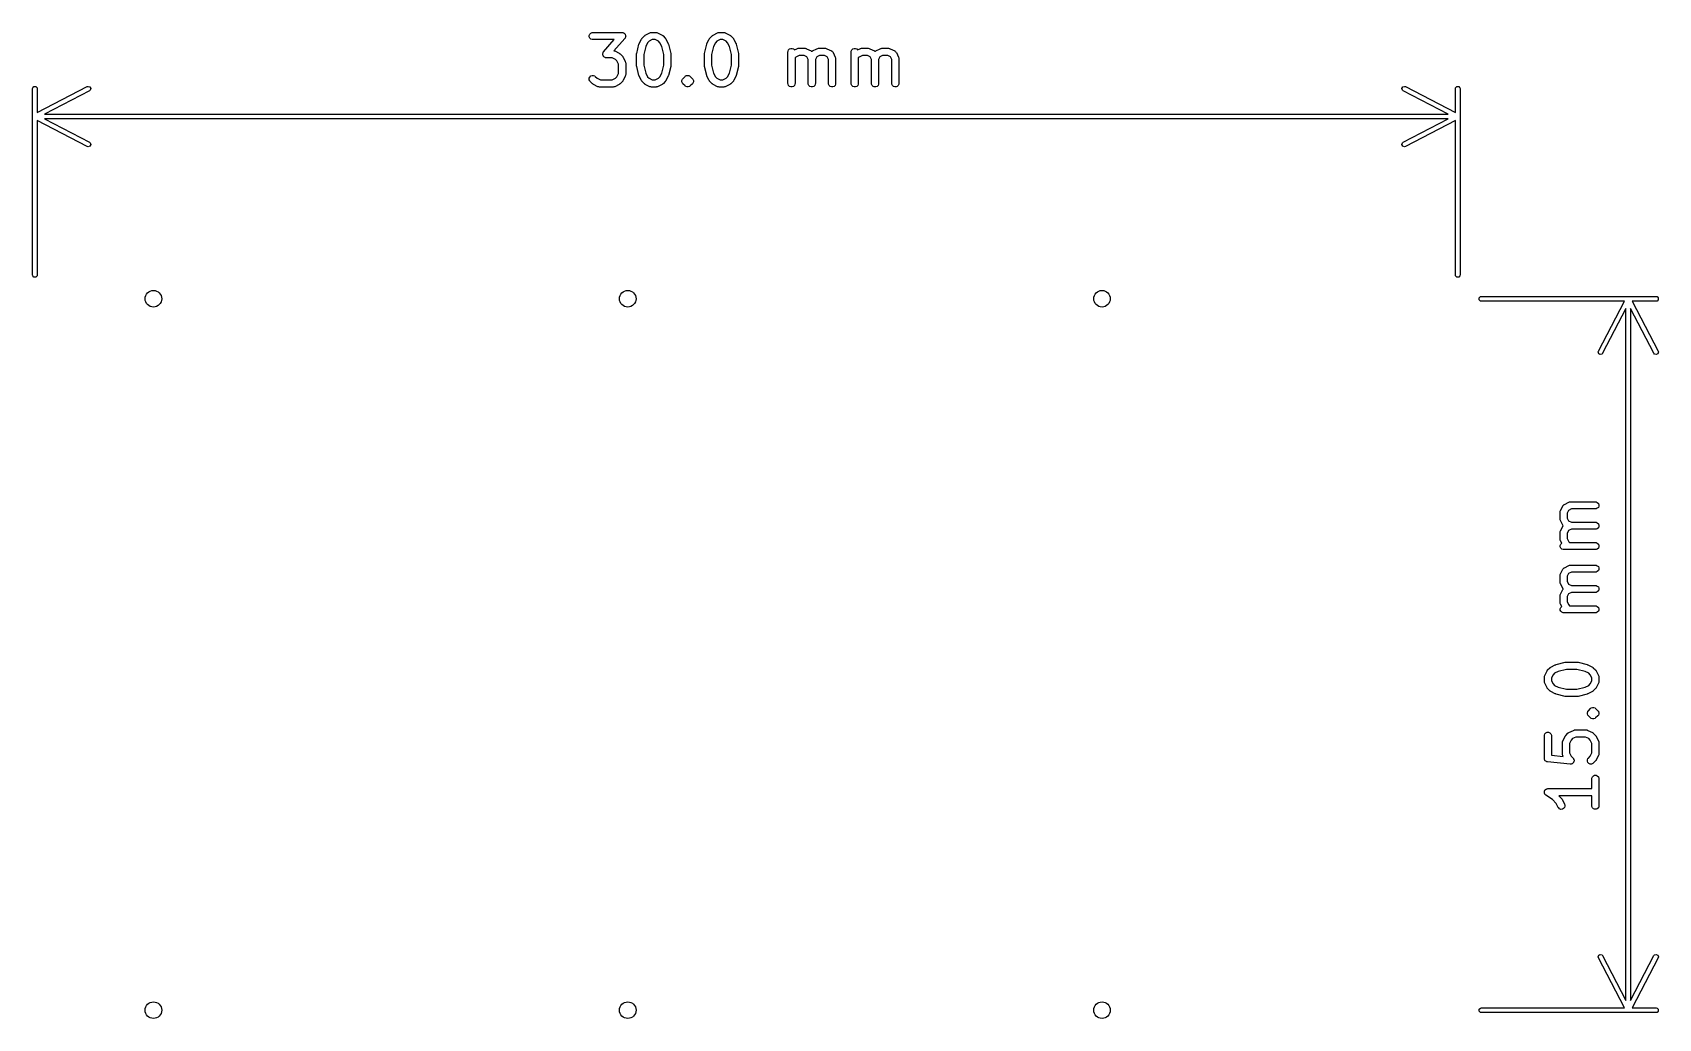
# Model space of a CAD drawing. Extents: x 0 to 1.35, y -0.01 to 0.81.
import ezdxf

# ---------------------------------------------------------------- set-up
doc = ezdxf.new("R2010")
doc.units = 0
doc.header["$MEASUREMENT"] = 0
doc.layers.add('BLACK', color=7, linetype='CONTINUOUS')

msp = doc.modelspace()

# ---------------------------------------------------------------- linework, layer by layer
at = {"layer": 'BLACK', "linetype": 'CONTINUOUS'}
for p, q in [((0.4602, 0.8092), (0.4606, 0.8103)), ((0.4606, 0.8103), (0.4614, 0.8111)), ((0.4614, 0.8111), (0.4625, 0.8115)), ((0.4625, 0.8115), (0.4631, 0.8116)), ((0.4631, 0.8116), (0.4874, 0.8116)), ((0.4874, 0.8116), (0.4877, 0.8116)), ((0.4877, 0.8116), (0.4878, 0.8116)), ((0.4878, 0.8116), (0.4879, 0.8115)), ((0.4879, 0.8115), (0.488, 0.8115)), ((0.488, 0.8115), (0.4885, 0.8113)), ((0.4885, 0.8113), (0.4889, 0.8112)), ((0.4889, 0.8112), (0.489, 0.8111)), ((0.489, 0.8111), (0.4891, 0.8111)), ((0.4891, 0.8111), (0.4894, 0.8107)), ((0.4894, 0.8107), (0.4898, 0.8104)), ((0.4898, 0.8104), (0.4898, 0.8103)), ((0.4898, 0.8103), (0.4899, 0.8103)), ((0.4899, 0.8103), (0.4901, 0.8098)), ((0.4901, 0.8098), (0.4903, 0.8094)), ((0.5067, 0.8094), (0.5105, 0.8113)), ((0.5105, 0.8113), (0.511, 0.8115)), ((0.511, 0.8115), (0.5111, 0.8115)), ((0.5111, 0.8115), (0.5112, 0.8115)), ((0.5112, 0.8115), (0.5118, 0.8116)), ((0.5118, 0.8116), (0.5156, 0.8116)), ((0.5156, 0.8116), (0.5161, 0.8115)), ((0.5161, 0.8115), (0.5162, 0.8115)), ((0.5162, 0.8115), (0.5163, 0.8115)), ((0.5163, 0.8115), (0.5169, 0.8113)), ((0.5169, 0.8113), (0.5206, 0.8094)), ((0.563, 0.8094), (0.5667, 0.8113)), ((0.5667, 0.8113), (0.5673, 0.8115)), ((0.5673, 0.8115), (0.5674, 0.8115)), ((0.5674, 0.8115), (0.5675, 0.8115)), ((0.5675, 0.8115), (0.5681, 0.8116)), ((0.5681, 0.8116), (0.5718, 0.8116)), ((0.5718, 0.8116), (0.5724, 0.8115)), ((0.5724, 0.8115), (0.5725, 0.8115)), ((0.5725, 0.8115), (0.5726, 0.8115)), ((0.5726, 0.8115), (0.5731, 0.8113)), ((0.5731, 0.8113), (0.5769, 0.8094)), ((0.4602, 0.8081), (0.4602, 0.8092)), ((0.4606, 0.807), (0.4602, 0.8081)), ((0.4614, 0.8062), (0.4606, 0.807)), ((0.4625, 0.8057), (0.4614, 0.8062)), ((0.4631, 0.8057), (0.4625, 0.8057)), ((0.4809, 0.8057), (0.4631, 0.8057)), ((0.4721, 0.7956), (0.4809, 0.8057)), ((0.4897, 0.8067), (0.4807, 0.7965)), ((0.4807, 0.7965), (0.4813, 0.7963)), ((0.4898, 0.8069), (0.4897, 0.8067)), ((0.4899, 0.807), (0.4898, 0.8069)), ((0.49, 0.8072), (0.4899, 0.807)), ((0.4899, 0.807), (0.4899, 0.807)), ((0.4902, 0.8076), (0.49, 0.8072)), ((0.4903, 0.8081), (0.4902, 0.8076)), ((0.4903, 0.8094), (0.4903, 0.8093)), ((0.4903, 0.8093), (0.4903, 0.8092)), ((0.4903, 0.8092), (0.4903, 0.8087)), ((0.4903, 0.8087), (0.4904, 0.8082)), ((0.4904, 0.8082), (0.4903, 0.8082)), ((0.4903, 0.8082), (0.4903, 0.8081)), ((0.4996, 0.7943), (0.5014, 0.8018)), ((0.5014, 0.8018), (0.5015, 0.8019)), ((0.5015, 0.8019), (0.5016, 0.8021)), ((0.5015, 0.8019), (0.5015, 0.8019)), ((0.5016, 0.8021), (0.5016, 0.8024)), ((0.5016, 0.8024), (0.5017, 0.8024)), ((0.5017, 0.8025), (0.5035, 0.8062)), ((0.5017, 0.8024), (0.5017, 0.8025)), ((0.5035, 0.8062), (0.5037, 0.8064)), ((0.5037, 0.8065), (0.5038, 0.8066)), ((0.5037, 0.8064), (0.5037, 0.8065)), ((0.5038, 0.8066), (0.5039, 0.8067)), ((0.5039, 0.8067), (0.5041, 0.807)), ((0.5039, 0.8067), (0.5039, 0.8067)), ((0.5041, 0.807), (0.506, 0.8088)), ((0.5071, 0.8001), (0.5054, 0.7933)), ((0.506, 0.8088), (0.5062, 0.809)), ((0.5062, 0.809), (0.5063, 0.8091)), ((0.5063, 0.8091), (0.5064, 0.8092)), ((0.5063, 0.8091), (0.5063, 0.8091)), ((0.5064, 0.8092), (0.5065, 0.8092)), ((0.5065, 0.8092), (0.5067, 0.8094)), ((0.5086, 0.8031), (0.5071, 0.8001)), ((0.5098, 0.8043), (0.5086, 0.8031)), ((0.5125, 0.8057), (0.5098, 0.8043)), ((0.5149, 0.8057), (0.5125, 0.8057)), ((0.5176, 0.8043), (0.5149, 0.8057)), ((0.5188, 0.8031), (0.5176, 0.8043)), ((0.5203, 0.8001), (0.5188, 0.8031)), ((0.522, 0.7933), (0.5203, 0.8001)), ((0.5206, 0.8094), (0.5209, 0.8092)), ((0.5209, 0.8092), (0.521, 0.8092)), ((0.521, 0.8092), (0.521, 0.8091)), ((0.521, 0.8091), (0.5211, 0.8091)), ((0.5211, 0.8091), (0.5212, 0.809)), ((0.5212, 0.809), (0.5214, 0.8088)), ((0.5214, 0.8088), (0.5233, 0.807)), ((0.5233, 0.807), (0.5235, 0.8067)), ((0.5235, 0.8067), (0.5235, 0.8067)), ((0.5235, 0.8067), (0.5236, 0.8066)), ((0.5236, 0.8066), (0.5236, 0.8065)), ((0.5236, 0.8065), (0.5237, 0.8064)), ((0.5237, 0.8064), (0.5238, 0.8062)), ((0.5238, 0.8062), (0.5257, 0.8025)), ((0.5257, 0.8025), (0.5257, 0.8024)), ((0.5257, 0.8024), (0.5257, 0.8024)), ((0.5257, 0.8024), (0.5258, 0.8021)), ((0.5258, 0.8021), (0.5259, 0.8019)), ((0.5259, 0.8019), (0.5259, 0.8019)), ((0.5259, 0.8019), (0.5259, 0.8018)), ((0.5259, 0.8018), (0.5278, 0.7943)), ((0.5558, 0.7943), (0.5577, 0.8018)), ((0.5577, 0.8019), (0.5578, 0.8021)), ((0.5577, 0.8018), (0.5577, 0.8019)), ((0.5577, 0.8019), (0.5577, 0.8019)), ((0.5578, 0.8021), (0.5579, 0.8024)), ((0.5579, 0.8025), (0.5598, 0.8062)), ((0.5579, 0.8024), (0.5579, 0.8025)), ((0.5579, 0.8024), (0.5579, 0.8024)), ((0.5598, 0.8062), (0.5599, 0.8064)), ((0.5599, 0.8064), (0.56, 0.8065)), ((0.56, 0.8066), (0.5601, 0.8067)), ((0.56, 0.8065), (0.56, 0.8066)), ((0.5601, 0.8067), (0.5602, 0.8067)), ((0.5602, 0.8067), (0.5603, 0.807)), ((0.5603, 0.807), (0.5622, 0.8088)), ((0.5633, 0.8001), (0.5616, 0.7933)), ((0.5622, 0.8088), (0.5624, 0.809)), ((0.5624, 0.809), (0.5625, 0.8091)), ((0.5625, 0.8091), (0.5626, 0.8091)), ((0.5626, 0.8091), (0.5627, 0.8092)), ((0.5627, 0.8092), (0.563, 0.8094)), ((0.5627, 0.8092), (0.5627, 0.8092)), ((0.5649, 0.8031), (0.5633, 0.8001)), ((0.5661, 0.8043), (0.5649, 0.8031)), ((0.5688, 0.8057), (0.5661, 0.8043)), ((0.5711, 0.8057), (0.5688, 0.8057)), ((0.5738, 0.8043), (0.5711, 0.8057)), ((0.575, 0.8031), (0.5738, 0.8043)), ((0.5765, 0.8001), (0.575, 0.8031)), ((0.5782, 0.7933), (0.5765, 0.8001)), ((0.5769, 0.8094), (0.5771, 0.8092)), ((0.5771, 0.8092), (0.5772, 0.8092)), ((0.5772, 0.8092), (0.5773, 0.8091)), ((0.5773, 0.8091), (0.5774, 0.8091)), ((0.5774, 0.8091), (0.5774, 0.809)), ((0.5774, 0.809), (0.5776, 0.8088)), ((0.5776, 0.8088), (0.5795, 0.807)), ((0.5795, 0.807), (0.5797, 0.8067)), ((0.5797, 0.8067), (0.5798, 0.8067)), ((0.5798, 0.8067), (0.5798, 0.8066)), ((0.5798, 0.8066), (0.5799, 0.8065)), ((0.5799, 0.8065), (0.5799, 0.8064)), ((0.5799, 0.8064), (0.5801, 0.8062)), ((0.5801, 0.8062), (0.5819, 0.8025)), ((0.5819, 0.8025), (0.582, 0.8024)), ((0.582, 0.8024), (0.582, 0.8024)), ((0.582, 0.8024), (0.5821, 0.8021)), ((0.5821, 0.8021), (0.5822, 0.8019)), ((0.5822, 0.8019), (0.5822, 0.8019)), ((0.5822, 0.8019), (0.5822, 0.8018)), ((0.5822, 0.8018), (0.584, 0.7943)), ((0.6252, 0.7961), (0.6256, 0.7971)), ((0.6256, 0.7971), (0.6264, 0.798)), ((0.6264, 0.798), (0.6275, 0.7984)), ((0.6275, 0.7984), (0.6286, 0.7984)), ((0.6286, 0.7984), (0.6297, 0.798)), ((0.6297, 0.798), (0.6305, 0.7972)), ((0.6305, 0.7972), (0.6324, 0.7981)), ((0.6324, 0.7981), (0.6329, 0.7984)), ((0.6329, 0.7984), (0.633, 0.7984)), ((0.633, 0.7984), (0.6331, 0.7984)), ((0.6331, 0.7984), (0.6337, 0.7985)), ((0.6337, 0.7985), (0.6393, 0.7985)), ((0.6393, 0.7985), (0.6399, 0.7984)), ((0.6399, 0.7984), (0.64, 0.7984)), ((0.64, 0.7984), (0.6401, 0.7984)), ((0.6401, 0.7984), (0.6406, 0.7981)), ((0.6406, 0.7981), (0.6444, 0.7963)), ((0.6455, 0.7963), (0.6492, 0.7981)), ((0.6492, 0.7981), (0.6498, 0.7984)), ((0.6498, 0.7984), (0.6499, 0.7984)), ((0.6499, 0.7984), (0.65, 0.7984)), ((0.65, 0.7984), (0.6505, 0.7985)), ((0.6505, 0.7985), (0.6562, 0.7985)), ((0.6562, 0.7985), (0.6567, 0.7984)), ((0.6567, 0.7984), (0.6568, 0.7984)), ((0.6568, 0.7984), (0.6569, 0.7984)), ((0.6569, 0.7984), (0.6575, 0.7981)), ((0.6575, 0.7981), (0.6612, 0.7963)), ((0.6776, 0.7961), (0.6781, 0.7971)), ((0.6781, 0.7971), (0.6789, 0.798)), ((0.6789, 0.798), (0.68, 0.7984)), ((0.68, 0.7984), (0.6811, 0.7984)), ((0.6811, 0.7984), (0.6822, 0.798)), ((0.6822, 0.798), (0.6829, 0.7972)), ((0.6829, 0.7972), (0.6848, 0.7981)), ((0.6848, 0.7981), (0.6854, 0.7984)), ((0.6854, 0.7984), (0.6855, 0.7984)), ((0.6855, 0.7984), (0.6856, 0.7984)), ((0.6856, 0.7984), (0.6862, 0.7985)), ((0.6862, 0.7985), (0.6918, 0.7985)), ((0.6918, 0.7985), (0.6924, 0.7984)), ((0.6924, 0.7984), (0.6925, 0.7984)), ((0.6925, 0.7984), (0.6926, 0.7984)), ((0.6926, 0.7984), (0.6931, 0.7981)), ((0.6931, 0.7981), (0.6969, 0.7963)), ((0.698, 0.7963), (0.7017, 0.7981)), ((0.7017, 0.7981), (0.7023, 0.7984)), ((0.7023, 0.7984), (0.7024, 0.7984)), ((0.7024, 0.7984), (0.7025, 0.7984)), ((0.7025, 0.7984), (0.703, 0.7985)), ((0.703, 0.7985), (0.7087, 0.7985)), ((0.7087, 0.7985), (0.7092, 0.7984)), ((0.7092, 0.7984), (0.7093, 0.7984)), ((0.7093, 0.7984), (0.7094, 0.7984)), ((0.7094, 0.7984), (0.71, 0.7981)), ((0.71, 0.7981), (0.7137, 0.7963)), ((0.4714, 0.7942), (0.4716, 0.7947)), ((0.4714, 0.7941), (0.4714, 0.7942)), ((0.4714, 0.794), (0.4714, 0.7941)), ((0.4714, 0.7935), (0.4714, 0.794)), ((0.4714, 0.7931), (0.4714, 0.7935)), ((0.4715, 0.793), (0.4714, 0.7931)), ((0.4715, 0.7929), (0.4715, 0.793)), ((0.4717, 0.7924), (0.4715, 0.7929)), ((0.4716, 0.7947), (0.4718, 0.7951)), ((0.4719, 0.792), (0.4717, 0.7924)), ((0.4718, 0.7952), (0.4719, 0.7953)), ((0.4718, 0.7951), (0.4718, 0.7952)), ((0.4719, 0.7953), (0.4721, 0.7956)), ((0.4719, 0.7953), (0.4719, 0.7953)), ((0.4719, 0.7919), (0.4719, 0.792)), ((0.472, 0.7918), (0.4719, 0.7919)), ((0.4723, 0.7915), (0.472, 0.7918)), ((0.4727, 0.7912), (0.4723, 0.7915)), ((0.4728, 0.7911), (0.4727, 0.7912)), ((0.4733, 0.7909), (0.4728, 0.7911)), ((0.4728, 0.7911), (0.4728, 0.7911)), ((0.4737, 0.7907), (0.4733, 0.7909)), ((0.4739, 0.7907), (0.4737, 0.7907)), ((0.474, 0.7907), (0.4739, 0.7907)), ((0.4739, 0.7907), (0.4739, 0.7907)), ((0.4743, 0.7907), (0.474, 0.7907)), ((0.4792, 0.7907), (0.4743, 0.7907)), ((0.4819, 0.7893), (0.4792, 0.7907)), ((0.4813, 0.7963), (0.485, 0.7944)), ((0.4831, 0.7881), (0.4819, 0.7893)), ((0.4845, 0.7854), (0.4831, 0.7881)), ((0.4845, 0.7775), (0.4845, 0.7854)), ((0.485, 0.7944), (0.4853, 0.7942)), ((0.4853, 0.7942), (0.4853, 0.7942)), ((0.4853, 0.7942), (0.4854, 0.7941)), ((0.4854, 0.7941), (0.4855, 0.7941)), ((0.4855, 0.7941), (0.4856, 0.794)), ((0.4856, 0.794), (0.4858, 0.7938)), ((0.4858, 0.7938), (0.4877, 0.792)), ((0.4877, 0.792), (0.4878, 0.7917)), ((0.4878, 0.7917), (0.4879, 0.7917)), ((0.4879, 0.7917), (0.488, 0.7916)), ((0.488, 0.7916), (0.488, 0.7915)), ((0.488, 0.7915), (0.488, 0.7915)), ((0.488, 0.7915), (0.4882, 0.7912)), ((0.4882, 0.7912), (0.4901, 0.7875)), ((0.4901, 0.7875), (0.4903, 0.7869)), ((0.4903, 0.7869), (0.4903, 0.7868)), ((0.4903, 0.7868), (0.4903, 0.7867)), ((0.4903, 0.7867), (0.4904, 0.7861)), ((0.4904, 0.7861), (0.4904, 0.7768)), ((0.4995, 0.794), (0.4995, 0.7942)), ((0.4995, 0.7942), (0.4996, 0.7942)), ((0.4995, 0.7938), (0.4995, 0.794)), ((0.4995, 0.7937), (0.4995, 0.7938)), ((0.4995, 0.7936), (0.4995, 0.7937)), ((0.4995, 0.7843), (0.4995, 0.7936)), ((0.4995, 0.7842), (0.4995, 0.7843)), ((0.4995, 0.7841), (0.4995, 0.7842)), ((0.4995, 0.7839), (0.4995, 0.7841)), ((0.4995, 0.7837), (0.4995, 0.7839)), ((0.4996, 0.7836), (0.4995, 0.7837)), ((0.4996, 0.7942), (0.4996, 0.7943)), ((0.4996, 0.7835), (0.4996, 0.7836)), ((0.5014, 0.776), (0.4996, 0.7835)), ((0.5054, 0.7933), (0.5054, 0.7846)), ((0.5054, 0.7846), (0.5071, 0.7778)), ((0.5203, 0.7778), (0.522, 0.7846)), ((0.522, 0.7846), (0.522, 0.7933)), ((0.5278, 0.7835), (0.5259, 0.776)), ((0.5278, 0.7943), (0.5278, 0.7942)), ((0.5278, 0.7942), (0.5278, 0.7942)), ((0.5278, 0.7942), (0.5279, 0.794)), ((0.5279, 0.7839), (0.5278, 0.7837)), ((0.5278, 0.7837), (0.5278, 0.7836)), ((0.5278, 0.7836), (0.5278, 0.7835)), ((0.5279, 0.794), (0.5279, 0.7938)), ((0.5279, 0.7938), (0.5279, 0.7937)), ((0.5279, 0.7937), (0.5279, 0.7936)), ((0.5279, 0.7936), (0.5279, 0.7843)), ((0.5279, 0.7843), (0.5279, 0.7842)), ((0.5279, 0.7842), (0.5279, 0.7841)), ((0.5279, 0.7841), (0.5279, 0.7839)), ((0.5557, 0.7938), (0.5558, 0.794)), ((0.5557, 0.7937), (0.5557, 0.7938)), ((0.5557, 0.7936), (0.5557, 0.7937)), ((0.5557, 0.7843), (0.5557, 0.7936)), ((0.5557, 0.7842), (0.5557, 0.7843)), ((0.5557, 0.7841), (0.5557, 0.7842)), ((0.5558, 0.7839), (0.5557, 0.7841)), ((0.5558, 0.7942), (0.5558, 0.7943)), ((0.5558, 0.794), (0.5558, 0.7942)), ((0.5558, 0.7942), (0.5558, 0.7942)), ((0.5558, 0.7837), (0.5558, 0.7839)), ((0.5558, 0.7836), (0.5558, 0.7837)), ((0.5558, 0.7835), (0.5558, 0.7836)), ((0.5577, 0.776), (0.5558, 0.7835)), ((0.5616, 0.7933), (0.5616, 0.7846)), ((0.5616, 0.7846), (0.5633, 0.7778)), ((0.5765, 0.7778), (0.5782, 0.7846)), ((0.5782, 0.7846), (0.5782, 0.7933)), ((0.584, 0.7835), (0.5822, 0.776)), ((0.584, 0.7943), (0.5841, 0.7942)), ((0.5841, 0.7836), (0.584, 0.7835)), ((0.5841, 0.7942), (0.5841, 0.7942)), ((0.5841, 0.7942), (0.5841, 0.794)), ((0.5841, 0.794), (0.5841, 0.7938)), ((0.5841, 0.7938), (0.5841, 0.7937)), ((0.5841, 0.7937), (0.5841, 0.7936)), ((0.5841, 0.7936), (0.5841, 0.7843)), ((0.5841, 0.7843), (0.5841, 0.7842)), ((0.5841, 0.7842), (0.5841, 0.7841)), ((0.5841, 0.7841), (0.5841, 0.7839)), ((0.5841, 0.7839), (0.5841, 0.7837)), ((0.5841, 0.7837), (0.5841, 0.7836)), ((0.6251, 0.7955), (0.6252, 0.7961)), ((0.6251, 0.7693), (0.6251, 0.7955)), ((0.6317, 0.7912), (0.631, 0.7905)), ((0.631, 0.7905), (0.631, 0.7693)), ((0.6344, 0.7926), (0.6317, 0.7912)), ((0.6386, 0.7926), (0.6344, 0.7926)), ((0.6408, 0.7914), (0.6386, 0.7926)), ((0.642, 0.7892), (0.6408, 0.7914)), ((0.642, 0.7693), (0.642, 0.7892)), ((0.6444, 0.7963), (0.6445, 0.7962)), ((0.6445, 0.7962), (0.6445, 0.7962)), ((0.6445, 0.7962), (0.6446, 0.7961)), ((0.6446, 0.7961), (0.6449, 0.796)), ((0.6449, 0.796), (0.6449, 0.7959)), ((0.6449, 0.7959), (0.645, 0.796)), ((0.645, 0.796), (0.6453, 0.7961)), ((0.6453, 0.7961), (0.6453, 0.7962)), ((0.6453, 0.7962), (0.6454, 0.7962)), ((0.6454, 0.7962), (0.6455, 0.7963)), ((0.649, 0.7914), (0.6479, 0.7892)), ((0.6479, 0.7892), (0.6479, 0.7693)), ((0.6512, 0.7926), (0.649, 0.7914)), ((0.6555, 0.7926), (0.6512, 0.7926)), ((0.6577, 0.7914), (0.6555, 0.7926)), ((0.6588, 0.7892), (0.6577, 0.7914)), ((0.6588, 0.7693), (0.6588, 0.7892)), ((0.6612, 0.7963), (0.6613, 0.7962)), ((0.6613, 0.7962), (0.6614, 0.7962)), ((0.6614, 0.7962), (0.6614, 0.7961)), ((0.6614, 0.7961), (0.6617, 0.796)), ((0.6617, 0.796), (0.662, 0.7957)), ((0.662, 0.7957), (0.6623, 0.7954)), ((0.6623, 0.7954), (0.6624, 0.7951)), ((0.6624, 0.7951), (0.6625, 0.7951)), ((0.6625, 0.7951), (0.6625, 0.795)), ((0.6625, 0.795), (0.6626, 0.795)), ((0.6626, 0.795), (0.6644, 0.7912)), ((0.6644, 0.7912), (0.6646, 0.7907)), ((0.6646, 0.7907), (0.6646, 0.7906)), ((0.6646, 0.7906), (0.6647, 0.7905)), ((0.6647, 0.7905), (0.6647, 0.7899)), ((0.6647, 0.7899), (0.6647, 0.7693)), ((0.6776, 0.7955), (0.6776, 0.7961)), ((0.6776, 0.7693), (0.6776, 0.7955)), ((0.6842, 0.7912), (0.6835, 0.7905)), ((0.6835, 0.7905), (0.6835, 0.7693)), ((0.6869, 0.7926), (0.6842, 0.7912)), ((0.6911, 0.7926), (0.6869, 0.7926)), ((0.6933, 0.7914), (0.6911, 0.7926)), ((0.6945, 0.7892), (0.6933, 0.7914)), ((0.6945, 0.7693), (0.6945, 0.7892)), ((0.6969, 0.7963), (0.697, 0.7962)), ((0.697, 0.7962), (0.697, 0.7962)), ((0.697, 0.7962), (0.6971, 0.7961)), ((0.6971, 0.7961), (0.6973, 0.796)), ((0.6973, 0.796), (0.6974, 0.7959)), ((0.6974, 0.7959), (0.6975, 0.796)), ((0.6975, 0.796), (0.6978, 0.7961)), ((0.6978, 0.7961), (0.6978, 0.7962)), ((0.6978, 0.7962), (0.6979, 0.7962)), ((0.6979, 0.7962), (0.698, 0.7963)), ((0.7015, 0.7914), (0.7004, 0.7892)), ((0.7004, 0.7892), (0.7004, 0.7693)), ((0.7037, 0.7926), (0.7015, 0.7914)), ((0.708, 0.7926), (0.7037, 0.7926)), ((0.7102, 0.7914), (0.708, 0.7926)), ((0.7113, 0.7892), (0.7102, 0.7914)), ((0.7113, 0.7693), (0.7113, 0.7892)), ((0.7137, 0.7963), (0.7138, 0.7962)), ((0.7138, 0.7962), (0.7139, 0.7962)), ((0.7139, 0.7962), (0.7139, 0.7961)), ((0.7139, 0.7961), (0.7142, 0.796)), ((0.7142, 0.796), (0.7145, 0.7957)), ((0.7145, 0.7957), (0.7147, 0.7954)), ((0.7147, 0.7954), (0.7149, 0.7951)), ((0.7149, 0.7951), (0.715, 0.7951)), ((0.715, 0.7951), (0.715, 0.795)), ((0.715, 0.795), (0.7151, 0.795)), ((0.7151, 0.795), (0.7169, 0.7912)), ((0.7169, 0.7912), (0.7171, 0.7907)), ((0.7171, 0.7907), (0.7171, 0.7906)), ((0.7171, 0.7906), (0.7172, 0.7905)), ((0.7172, 0.7905), (0.7172, 0.7899)), ((0.7172, 0.7899), (0.7172, 0.7693)), ((0.4602, 0.7736), (0.4606, 0.7746)), ((0.4602, 0.7724), (0.4602, 0.7736)), ((0.4606, 0.7714), (0.4602, 0.7724)), ((0.4606, 0.7746), (0.4614, 0.7755)), ((0.461, 0.7709), (0.4606, 0.7714)), ((0.4629, 0.769), (0.461, 0.7709)), ((0.4614, 0.7755), (0.4625, 0.7759)), ((0.4625, 0.7759), (0.4636, 0.7759)), ((0.4636, 0.7759), (0.4647, 0.7755)), ((0.4647, 0.7755), (0.4652, 0.7751)), ((0.4652, 0.7751), (0.4667, 0.7736)), ((0.4667, 0.7736), (0.4694, 0.7722)), ((0.4694, 0.7722), (0.4792, 0.7722)), ((0.4792, 0.7722), (0.4819, 0.7736)), ((0.4819, 0.7736), (0.4831, 0.7748)), ((0.4831, 0.7748), (0.4845, 0.7775)), ((0.4877, 0.7709), (0.4858, 0.769)), ((0.4878, 0.7711), (0.4877, 0.7709)), ((0.4879, 0.7712), (0.4878, 0.7711)), ((0.488, 0.7713), (0.4879, 0.7712)), ((0.4882, 0.7717), (0.488, 0.7714)), ((0.488, 0.7714), (0.488, 0.7714)), ((0.488, 0.7714), (0.488, 0.7713)), ((0.4901, 0.7754), (0.4882, 0.7717)), ((0.4903, 0.776), (0.4901, 0.7754)), ((0.4904, 0.7768), (0.4903, 0.7762)), ((0.4903, 0.7762), (0.4903, 0.7761)), ((0.4903, 0.7761), (0.4903, 0.776)), ((0.5015, 0.776), (0.5014, 0.776)), ((0.5016, 0.7757), (0.5015, 0.776)), ((0.5015, 0.776), (0.5015, 0.776)), ((0.5016, 0.7755), (0.5016, 0.7757)), ((0.5017, 0.7755), (0.5016, 0.7755)), ((0.5017, 0.7754), (0.5017, 0.7755)), ((0.5035, 0.7717), (0.5017, 0.7754)), ((0.5037, 0.7714), (0.5035, 0.7717)), ((0.5038, 0.7713), (0.5037, 0.7714)), ((0.5037, 0.7714), (0.5037, 0.7714)), ((0.5039, 0.7712), (0.5038, 0.7713)), ((0.5039, 0.7711), (0.5039, 0.7712)), ((0.5041, 0.7709), (0.5039, 0.7711)), ((0.506, 0.769), (0.5041, 0.7709)), ((0.5071, 0.7778), (0.5086, 0.7748)), ((0.5086, 0.7748), (0.5098, 0.7736)), ((0.5098, 0.7736), (0.5125, 0.7722)), ((0.5125, 0.7722), (0.5149, 0.7722)), ((0.5149, 0.7722), (0.5176, 0.7736)), ((0.5176, 0.7736), (0.5188, 0.7748)), ((0.5188, 0.7748), (0.5203, 0.7778)), ((0.5233, 0.7709), (0.5214, 0.769)), ((0.5235, 0.7711), (0.5233, 0.7709)), ((0.5236, 0.7713), (0.5235, 0.7712)), ((0.5235, 0.7712), (0.5235, 0.7711)), ((0.5237, 0.7714), (0.5236, 0.7714)), ((0.5236, 0.7714), (0.5236, 0.7713)), ((0.5238, 0.7717), (0.5237, 0.7714)), ((0.5257, 0.7754), (0.5238, 0.7717)), ((0.5258, 0.7757), (0.5257, 0.7755)), ((0.5257, 0.7755), (0.5257, 0.7755)), ((0.5257, 0.7755), (0.5257, 0.7754)), ((0.5259, 0.776), (0.5258, 0.7757)), ((0.5259, 0.776), (0.5259, 0.776)), ((0.5259, 0.776), (0.5259, 0.776)), ((0.537, 0.7717), (0.5375, 0.7728)), ((0.537, 0.7706), (0.537, 0.7717)), ((0.5372, 0.7701), (0.537, 0.7706)), ((0.5375, 0.7695), (0.5372, 0.7701)), ((0.5375, 0.7728), (0.5378, 0.7732)), ((0.5378, 0.769), (0.5375, 0.7695)), ((0.5378, 0.7732), (0.5397, 0.7751)), ((0.5397, 0.7751), (0.5402, 0.7755)), ((0.5402, 0.7755), (0.5409, 0.7758)), ((0.5402, 0.7755), (0.5402, 0.7755)), ((0.5409, 0.7758), (0.5412, 0.7759)), ((0.5412, 0.7759), (0.5424, 0.7759)), ((0.5424, 0.7759), (0.5424, 0.7759)), ((0.5424, 0.7759), (0.5427, 0.7758)), ((0.5427, 0.7758), (0.5434, 0.7755)), ((0.5434, 0.7755), (0.5434, 0.7755)), ((0.5434, 0.7755), (0.5439, 0.7751)), ((0.5439, 0.7751), (0.5458, 0.7732)), ((0.5458, 0.7732), (0.5461, 0.7728)), ((0.5461, 0.7695), (0.5458, 0.769)), ((0.5461, 0.7728), (0.5466, 0.7717)), ((0.5466, 0.7706), (0.5461, 0.7695)), ((0.5466, 0.7717), (0.5466, 0.7717)), ((0.5466, 0.7717), (0.5466, 0.7706)), ((0.5578, 0.7757), (0.5577, 0.776)), ((0.5577, 0.776), (0.5577, 0.776)), ((0.5577, 0.776), (0.5577, 0.776)), ((0.5579, 0.7755), (0.5578, 0.7757)), ((0.5579, 0.7754), (0.5579, 0.7755)), ((0.5579, 0.7755), (0.5579, 0.7755)), ((0.5598, 0.7717), (0.5579, 0.7754)), ((0.5599, 0.7714), (0.5598, 0.7717)), ((0.56, 0.7714), (0.5599, 0.7714)), ((0.56, 0.7713), (0.56, 0.7714)), ((0.5601, 0.7712), (0.56, 0.7713)), ((0.5602, 0.7711), (0.5601, 0.7712)), ((0.5603, 0.7709), (0.5602, 0.7711)), ((0.5622, 0.769), (0.5603, 0.7709)), ((0.5633, 0.7778), (0.5649, 0.7748)), ((0.5649, 0.7748), (0.5661, 0.7736)), ((0.5661, 0.7736), (0.5688, 0.7722)), ((0.5688, 0.7722), (0.5711, 0.7722)), ((0.5711, 0.7722), (0.5738, 0.7736)), ((0.5738, 0.7736), (0.575, 0.7748)), ((0.575, 0.7748), (0.5765, 0.7778)), ((0.5795, 0.7709), (0.5776, 0.769)), ((0.5797, 0.7711), (0.5795, 0.7709)), ((0.5798, 0.7712), (0.5797, 0.7711)), ((0.5799, 0.7714), (0.5798, 0.7713)), ((0.5798, 0.7713), (0.5798, 0.7712)), ((0.5801, 0.7717), (0.5799, 0.7714)), ((0.5799, 0.7714), (0.5799, 0.7714)), ((0.5819, 0.7754), (0.5801, 0.7717)), ((0.582, 0.7755), (0.5819, 0.7754)), ((0.5821, 0.7757), (0.582, 0.7755)), ((0.582, 0.7755), (0.582, 0.7755)), ((0.5822, 0.776), (0.5821, 0.7757)), ((0.5822, 0.776), (0.5822, 0.776)), ((0.5822, 0.776), (0.5822, 0.776)), ((-0.002, 0.765), (-0.0018, 0.7657)), ((-0.002, 0.6102), (-0.002, 0.765)), ((-0.0018, 0.7657), (-0.0008, 0.7668)), ((-0.0008, 0.7668), (0.0008, 0.7668)), ((0.0008, 0.7668), (0.0018, 0.7657)), ((0.0018, 0.7657), (0.002, 0.765)), ((0.002, 0.7451), (0.0434, 0.7667)), ((0.002, 0.765), (0.002, 0.7451)), ((0.0453, 0.7632), (0.008, 0.7439)), ((0.0434, 0.7667), (0.0442, 0.7669)), ((0.0442, 0.7669), (0.0456, 0.7665)), ((0.0459, 0.7637), (0.0453, 0.7632)), ((0.0456, 0.7665), (0.0463, 0.7651)), ((0.0463, 0.7651), (0.0459, 0.7637)), ((0.4631, 0.7689), (0.4629, 0.769)), ((0.4631, 0.7688), (0.4631, 0.7689)), ((0.4632, 0.7687), (0.4631, 0.7688)), ((0.4633, 0.7687), (0.4632, 0.7687)), ((0.4634, 0.7686), (0.4633, 0.7687)), ((0.4636, 0.7685), (0.4634, 0.7686)), ((0.4674, 0.7666), (0.4636, 0.7685)), ((0.4679, 0.7664), (0.4674, 0.7666)), ((0.468, 0.7664), (0.4679, 0.7664)), ((0.4681, 0.7664), (0.468, 0.7664)), ((0.4687, 0.7663), (0.4681, 0.7664)), ((0.4799, 0.7663), (0.4687, 0.7663)), ((0.4805, 0.7664), (0.4799, 0.7663)), ((0.4806, 0.7664), (0.4805, 0.7664)), ((0.4807, 0.7664), (0.4806, 0.7664)), ((0.4813, 0.7666), (0.4807, 0.7664)), ((0.485, 0.7685), (0.4813, 0.7666)), ((0.4853, 0.7686), (0.485, 0.7685)), ((0.4854, 0.7687), (0.4853, 0.7687)), ((0.4853, 0.7687), (0.4853, 0.7686)), ((0.4855, 0.7688), (0.4854, 0.7687)), ((0.4856, 0.7689), (0.4855, 0.7688)), ((0.4858, 0.769), (0.4856, 0.7689)), ((0.5062, 0.7689), (0.506, 0.769)), ((0.5063, 0.7688), (0.5062, 0.7689)), ((0.5063, 0.7687), (0.5063, 0.7688)), ((0.5064, 0.7687), (0.5063, 0.7687)), ((0.5065, 0.7686), (0.5064, 0.7687)), ((0.5067, 0.7685), (0.5065, 0.7686)), ((0.5105, 0.7666), (0.5067, 0.7685)), ((0.511, 0.7664), (0.5105, 0.7666)), ((0.5111, 0.7664), (0.511, 0.7664)), ((0.5112, 0.7664), (0.5111, 0.7664)), ((0.5118, 0.7663), (0.5112, 0.7664)), ((0.5156, 0.7663), (0.5118, 0.7663)), ((0.5161, 0.7664), (0.5156, 0.7663)), ((0.5162, 0.7664), (0.5161, 0.7664)), ((0.5163, 0.7664), (0.5162, 0.7664)), ((0.5169, 0.7666), (0.5163, 0.7664)), ((0.5206, 0.7685), (0.5169, 0.7666)), ((0.5209, 0.7686), (0.5206, 0.7685)), ((0.521, 0.7687), (0.5209, 0.7686)), ((0.5211, 0.7688), (0.521, 0.7687)), ((0.521, 0.7687), (0.521, 0.7687)), ((0.5212, 0.7689), (0.5211, 0.7688)), ((0.5214, 0.769), (0.5212, 0.7689)), ((0.5397, 0.7672), (0.5378, 0.769)), ((0.5402, 0.7668), (0.5397, 0.7672)), ((0.5412, 0.7664), (0.5402, 0.7668)), ((0.5424, 0.7664), (0.5412, 0.7664)), ((0.5412, 0.7664), (0.5412, 0.7664)), ((0.5434, 0.7668), (0.5424, 0.7664)), ((0.5424, 0.7664), (0.5424, 0.7664)), ((0.5439, 0.7672), (0.5434, 0.7668)), ((0.5458, 0.769), (0.5439, 0.7672)), ((0.5624, 0.7689), (0.5622, 0.769)), ((0.5625, 0.7688), (0.5624, 0.7689)), ((0.5626, 0.7687), (0.5625, 0.7688)), ((0.5627, 0.7687), (0.5626, 0.7687)), ((0.5627, 0.7686), (0.5627, 0.7687)), ((0.563, 0.7685), (0.5627, 0.7686)), ((0.5667, 0.7666), (0.563, 0.7685)), ((0.5673, 0.7664), (0.5667, 0.7666)), ((0.5674, 0.7664), (0.5673, 0.7664)), ((0.5675, 0.7664), (0.5674, 0.7664)), ((0.5681, 0.7663), (0.5675, 0.7664)), ((0.5718, 0.7663), (0.5681, 0.7663)), ((0.5724, 0.7664), (0.5718, 0.7663)), ((0.5725, 0.7664), (0.5724, 0.7664)), ((0.5726, 0.7664), (0.5725, 0.7664)), ((0.5731, 0.7666), (0.5726, 0.7664)), ((0.5769, 0.7685), (0.5731, 0.7666)), ((0.5771, 0.7686), (0.5769, 0.7685)), ((0.5772, 0.7687), (0.5771, 0.7686)), ((0.5773, 0.7687), (0.5772, 0.7687)), ((0.5774, 0.7688), (0.5773, 0.7687)), ((0.5776, 0.769), (0.5774, 0.7689)), ((0.5774, 0.7689), (0.5774, 0.7688)), ((0.6252, 0.7687), (0.6251, 0.7693)), ((0.6256, 0.7676), (0.6252, 0.7687)), ((0.6264, 0.7668), (0.6256, 0.7676)), ((0.6275, 0.7664), (0.6264, 0.7668)), ((0.6286, 0.7664), (0.6275, 0.7664)), ((0.6297, 0.7668), (0.6286, 0.7664)), ((0.6305, 0.7676), (0.6297, 0.7668)), ((0.6309, 0.7687), (0.6305, 0.7676)), ((0.631, 0.7693), (0.6309, 0.7687)), ((0.642, 0.7687), (0.642, 0.7693)), ((0.6425, 0.7676), (0.642, 0.7687)), ((0.6433, 0.7668), (0.6425, 0.7676)), ((0.6443, 0.7664), (0.6433, 0.7668)), ((0.6455, 0.7664), (0.6443, 0.7664)), ((0.6466, 0.7668), (0.6455, 0.7664)), ((0.6474, 0.7676), (0.6466, 0.7668)), ((0.6478, 0.7687), (0.6474, 0.7676)), ((0.6479, 0.7693), (0.6478, 0.7687)), ((0.6589, 0.7687), (0.6588, 0.7693)), ((0.6593, 0.7676), (0.6589, 0.7687)), ((0.6602, 0.7668), (0.6593, 0.7676)), ((0.6612, 0.7664), (0.6602, 0.7668)), ((0.6624, 0.7664), (0.6612, 0.7664)), ((0.6634, 0.7668), (0.6624, 0.7664)), ((0.6642, 0.7676), (0.6634, 0.7668)), ((0.6647, 0.7687), (0.6642, 0.7676)), ((0.6647, 0.7693), (0.6647, 0.7687)), ((0.6776, 0.7687), (0.6776, 0.7693)), ((0.6781, 0.7676), (0.6776, 0.7687)), ((0.6789, 0.7668), (0.6781, 0.7676)), ((0.68, 0.7664), (0.6789, 0.7668)), ((0.6811, 0.7664), (0.68, 0.7664)), ((0.6822, 0.7668), (0.6811, 0.7664)), ((0.683, 0.7676), (0.6822, 0.7668)), ((0.6834, 0.7687), (0.683, 0.7676)), ((0.6835, 0.7693), (0.6834, 0.7687)), ((0.6945, 0.7687), (0.6945, 0.7693)), ((0.695, 0.7676), (0.6945, 0.7687)), ((0.6958, 0.7668), (0.695, 0.7676)), ((0.6968, 0.7664), (0.6958, 0.7668)), ((0.698, 0.7664), (0.6968, 0.7664)), ((0.6991, 0.7668), (0.698, 0.7664)), ((0.6999, 0.7676), (0.6991, 0.7668)), ((0.7003, 0.7687), (0.6999, 0.7676)), ((0.7004, 0.7693), (0.7003, 0.7687)), ((0.7114, 0.7687), (0.7113, 0.7693)), ((0.7118, 0.7676), (0.7114, 0.7687)), ((0.7126, 0.7668), (0.7118, 0.7676)), ((0.7137, 0.7664), (0.7126, 0.7668)), ((0.7149, 0.7664), (0.7137, 0.7664)), ((0.7159, 0.7668), (0.7149, 0.7664)), ((0.7167, 0.7676), (0.7159, 0.7668)), ((0.7172, 0.7687), (0.7167, 0.7676)), ((0.7172, 0.7693), (0.7172, 0.7687)), ((1.1348, 0.7651), (1.1355, 0.7665)), ((1.1352, 0.7637), (1.1348, 0.7651)), ((1.1358, 0.7632), (1.1352, 0.7637)), ((1.1355, 0.7665), (1.1369, 0.7669)), ((1.1731, 0.7439), (1.1358, 0.7632)), ((1.1369, 0.7669), (1.1377, 0.7667)), ((1.1377, 0.7667), (1.1791, 0.7451)), ((1.1791, 0.765), (1.1793, 0.7657)), ((1.1791, 0.7451), (1.1791, 0.765)), ((1.1793, 0.7657), (1.1803, 0.7668)), ((1.1803, 0.7668), (1.1819, 0.7668)), ((1.1819, 0.7668), (1.1829, 0.7657)), ((1.1829, 0.7657), (1.1831, 0.765)), ((1.1831, 0.765), (1.1831, 0.6102)), ((0.008, 0.7439), (1.1731, 0.7439)), ((0.0434, 0.7171), (0.002, 0.7386)), ((0.002, 0.7386), (0.002, 0.6102)), ((1.1731, 0.7399), (0.008, 0.7399)), ((0.008, 0.7399), (0.0453, 0.7205)), ((1.1358, 0.7205), (1.1731, 0.7399)), ((1.1791, 0.7386), (1.1377, 0.7171)), ((1.1791, 0.6102), (1.1791, 0.7386)), ((0.0442, 0.7168), (0.0434, 0.7171)), ((0.0456, 0.7173), (0.0442, 0.7168)), ((0.0453, 0.7205), (0.0459, 0.7201)), ((0.0463, 0.7186), (0.0456, 0.7173)), ((0.0459, 0.7201), (0.0463, 0.7186)), ((1.1348, 0.7186), (1.1352, 0.7201)), ((1.1355, 0.7173), (1.1348, 0.7186)), ((1.1352, 0.7201), (1.1358, 0.7205)), ((1.1369, 0.7168), (1.1355, 0.7173)), ((1.1377, 0.7171), (1.1369, 0.7168)), ((-0.0018, 0.6095), (-0.002, 0.6102)), ((-0.0008, 0.6084), (-0.0018, 0.6095)), ((0.0008, 0.6084), (-0.0008, 0.6084)), ((0.0018, 0.6095), (0.0008, 0.6084)), ((0.002, 0.6102), (0.0018, 0.6095)), ((1.1793, 0.6095), (1.1791, 0.6102)), ((1.1803, 0.6084), (1.1793, 0.6095)), ((1.1819, 0.6084), (1.1803, 0.6084)), ((1.1829, 0.6095), (1.1819, 0.6084)), ((1.1831, 0.6102), (1.1829, 0.6095)), ((1.199, 0.5913), (1.2, 0.5924)), ((1.199, 0.5898), (1.199, 0.5913)), ((1.2, 0.5887), (1.199, 0.5898)), ((1.2, 0.5924), (1.2008, 0.5925)), ((1.2008, 0.5886), (1.2, 0.5887)), ((1.2008, 0.5925), (1.3458, 0.5925)), ((1.3194, 0.5886), (1.2008, 0.5886)), ((1.2978, 0.5471), (1.3194, 0.5886)), ((1.3207, 0.5825), (1.3013, 0.5453)), ((1.3207, 0.008), (1.3207, 0.5825)), ((1.344, 0.5453), (1.3246, 0.5825)), ((1.3246, 0.5825), (1.3246, 0.008)), ((1.3458, 0.5886), (1.3259, 0.5886)), ((1.3259, 0.5886), (1.3475, 0.5471)), ((1.3458, 0.5925), (1.3465, 0.5924)), ((1.3465, 0.5887), (1.3458, 0.5886)), ((1.3465, 0.5924), (1.3476, 0.5913)), ((1.3476, 0.5898), (1.3465, 0.5887)), ((1.3476, 0.5913), (1.3476, 0.5898)), ((1.2976, 0.5464), (1.2978, 0.5471)), ((1.2981, 0.5449), (1.2976, 0.5464)), ((1.2994, 0.5442), (1.2981, 0.5449)), ((1.3009, 0.5447), (1.2994, 0.5442)), ((1.3013, 0.5453), (1.3009, 0.5447)), ((1.3445, 0.5447), (1.344, 0.5453)), ((1.3459, 0.5442), (1.3445, 0.5447)), ((1.3473, 0.5449), (1.3459, 0.5442)), ((1.3477, 0.5464), (1.3473, 0.5449)), ((1.3475, 0.5471), (1.3477, 0.5464)), ((1.2664, 0.4147), (1.2683, 0.4185)), ((1.2683, 0.4185), (1.2684, 0.4186)), ((1.2684, 0.4187), (1.2686, 0.4189)), ((1.2684, 0.4186), (1.2684, 0.4187)), ((1.2684, 0.4186), (1.2684, 0.4186)), ((1.2686, 0.4189), (1.2689, 0.4192)), ((1.2689, 0.4192), (1.2691, 0.4195)), ((1.2691, 0.4195), (1.2694, 0.4197)), ((1.2694, 0.4197), (1.2695, 0.4197)), ((1.2695, 0.4197), (1.2696, 0.4198)), ((1.2695, 0.4197), (1.2695, 0.4197)), ((1.2696, 0.4198), (1.2734, 0.4217)), ((1.2734, 0.4217), (1.2739, 0.4219)), ((1.2739, 0.4219), (1.274, 0.4219)), ((1.274, 0.4219), (1.2741, 0.4219)), ((1.2741, 0.4219), (1.2747, 0.422)), ((1.2747, 0.422), (1.2953, 0.422)), ((1.2953, 0.422), (1.2959, 0.4219)), ((1.2959, 0.4219), (1.2969, 0.4215)), ((1.2969, 0.4215), (1.2978, 0.4207)), ((1.2978, 0.4207), (1.2982, 0.4196)), ((1.2982, 0.4184), (1.2978, 0.4174)), ((1.2982, 0.4196), (1.2982, 0.4184)), ((1.2661, 0.4134), (1.2662, 0.414)), ((1.2661, 0.4078), (1.2661, 0.4134)), ((1.2662, 0.4072), (1.2661, 0.4078)), ((1.2662, 0.4142), (1.2664, 0.4147)), ((1.2662, 0.4141), (1.2662, 0.4142)), ((1.2662, 0.414), (1.2662, 0.4141)), ((1.2662, 0.4071), (1.2662, 0.4072)), ((1.2662, 0.407), (1.2662, 0.4071)), ((1.2664, 0.4064), (1.2662, 0.407)), ((1.2683, 0.4027), (1.2664, 0.4064)), ((1.2731, 0.4149), (1.272, 0.4127)), ((1.272, 0.4127), (1.272, 0.4085)), ((1.272, 0.4085), (1.2731, 0.4062)), ((1.2754, 0.4161), (1.2731, 0.4149)), ((1.2731, 0.4062), (1.2754, 0.4051)), ((1.2953, 0.4161), (1.2754, 0.4161)), ((1.2754, 0.4051), (1.2953, 0.4051)), ((1.2959, 0.4161), (1.2953, 0.4161)), ((1.2953, 0.4051), (1.2959, 0.405)), ((1.2969, 0.4166), (1.2959, 0.4161)), ((1.2959, 0.405), (1.2969, 0.4046)), ((1.2978, 0.4174), (1.2969, 0.4166)), ((1.2661, 0.3965), (1.2662, 0.3971)), ((1.2661, 0.3909), (1.2661, 0.3965)), ((1.2662, 0.3973), (1.2664, 0.3978)), ((1.2662, 0.3972), (1.2662, 0.3973)), ((1.2662, 0.3971), (1.2662, 0.3972)), ((1.2664, 0.3978), (1.2683, 0.4016)), ((1.2684, 0.4026), (1.2683, 0.4027)), ((1.2683, 0.4016), (1.2684, 0.4017)), ((1.2684, 0.4025), (1.2684, 0.4026)), ((1.2686, 0.4022), (1.2684, 0.4025)), ((1.2684, 0.4025), (1.2684, 0.4025)), ((1.2684, 0.4018), (1.2686, 0.4021)), ((1.2684, 0.4017), (1.2684, 0.4018)), ((1.2684, 0.4017), (1.2684, 0.4017)), ((1.2687, 0.4021), (1.2686, 0.4022)), ((1.2686, 0.4021), (1.2687, 0.4021)), ((1.2731, 0.3981), (1.272, 0.3958)), ((1.272, 0.3958), (1.272, 0.3916)), ((1.272, 0.3916), (1.2734, 0.3889)), ((1.2754, 0.3992), (1.2731, 0.3981)), ((1.2953, 0.3992), (1.2754, 0.3992)), ((1.2959, 0.3992), (1.2953, 0.3992)), ((1.2969, 0.3997), (1.2959, 0.3992)), ((1.2969, 0.4046), (1.2978, 0.4038)), ((1.2978, 0.4005), (1.2969, 0.3997)), ((1.2978, 0.4038), (1.2982, 0.4027)), ((1.2982, 0.4016), (1.2978, 0.4005)), ((1.2982, 0.4027), (1.2982, 0.4016)), ((1.2662, 0.3903), (1.2661, 0.3909)), ((1.2662, 0.3902), (1.2662, 0.3903)), ((1.2662, 0.3901), (1.2662, 0.3902)), ((1.2664, 0.3896), (1.2662, 0.3901)), ((1.2662, 0.3858), (1.2666, 0.3869)), ((1.2662, 0.3847), (1.2662, 0.3858)), ((1.2666, 0.3836), (1.2662, 0.3847)), ((1.2674, 0.3877), (1.2664, 0.3896)), ((1.2666, 0.3869), (1.2674, 0.3877)), ((1.2674, 0.3828), (1.2666, 0.3836)), ((1.2685, 0.3824), (1.2674, 0.3828)), ((1.2691, 0.3823), (1.2685, 0.3824)), ((1.2953, 0.3823), (1.2691, 0.3823)), ((1.2734, 0.3889), (1.274, 0.3882)), ((1.274, 0.3882), (1.2953, 0.3882)), ((1.2953, 0.3882), (1.2959, 0.3882)), ((1.2959, 0.3824), (1.2953, 0.3823)), ((1.2959, 0.3882), (1.2969, 0.3877)), ((1.2969, 0.3828), (1.2959, 0.3824)), ((1.2969, 0.3877), (1.2978, 0.3869)), ((1.2978, 0.3836), (1.2969, 0.3828)), ((1.2978, 0.3869), (1.2982, 0.3858)), ((1.2982, 0.3847), (1.2978, 0.3836)), ((1.2982, 0.3858), (1.2982, 0.3847)), ((1.2664, 0.3622), (1.2683, 0.366)), ((1.2683, 0.366), (1.2684, 0.3661)), ((1.2684, 0.3662), (1.2686, 0.3665)), ((1.2684, 0.3661), (1.2684, 0.3662)), ((1.2684, 0.3661), (1.2684, 0.3661)), ((1.2686, 0.3665), (1.2689, 0.3667)), ((1.2689, 0.3667), (1.2691, 0.367)), ((1.2691, 0.367), (1.2694, 0.3672)), ((1.2694, 0.3672), (1.2695, 0.3672)), ((1.2695, 0.3672), (1.2696, 0.3673)), ((1.2695, 0.3672), (1.2695, 0.3672)), ((1.2696, 0.3673), (1.2734, 0.3692)), ((1.2734, 0.3692), (1.2739, 0.3694)), ((1.2739, 0.3694), (1.274, 0.3694)), ((1.274, 0.3694), (1.2741, 0.3694)), ((1.2741, 0.3694), (1.2747, 0.3695)), ((1.2747, 0.3695), (1.2953, 0.3695)), ((1.2953, 0.3695), (1.2959, 0.3694)), ((1.2959, 0.3694), (1.2969, 0.369)), ((1.2969, 0.369), (1.2978, 0.3682)), ((1.2978, 0.3649), (1.2969, 0.3641)), ((1.2978, 0.3682), (1.2982, 0.3671)), ((1.2982, 0.3659), (1.2978, 0.3649)), ((1.2982, 0.3671), (1.2982, 0.3659)), ((1.2661, 0.3609), (1.2662, 0.3615)), ((1.2661, 0.3553), (1.2661, 0.3609)), ((1.2662, 0.3547), (1.2661, 0.3553)), ((1.2662, 0.3617), (1.2664, 0.3622)), ((1.2662, 0.3616), (1.2662, 0.3617)), ((1.2662, 0.3615), (1.2662, 0.3616)), ((1.2662, 0.3546), (1.2662, 0.3547)), ((1.2662, 0.3545), (1.2662, 0.3546)), ((1.2664, 0.3539), (1.2662, 0.3545)), ((1.2683, 0.3502), (1.2664, 0.3539)), ((1.2731, 0.3624), (1.272, 0.3602)), ((1.272, 0.3602), (1.272, 0.356)), ((1.272, 0.356), (1.2731, 0.3537)), ((1.2754, 0.3636), (1.2731, 0.3624)), ((1.2731, 0.3537), (1.2754, 0.3526)), ((1.2953, 0.3636), (1.2754, 0.3636)), ((1.2754, 0.3526), (1.2953, 0.3526)), ((1.2959, 0.3636), (1.2953, 0.3636)), ((1.2953, 0.3526), (1.2959, 0.3525)), ((1.2969, 0.3641), (1.2959, 0.3636)), ((1.2959, 0.3525), (1.2969, 0.3521)), ((1.2969, 0.3521), (1.2978, 0.3513)), ((1.2978, 0.3513), (1.2982, 0.3502)), ((1.2661, 0.344), (1.2662, 0.3446)), ((1.2661, 0.3384), (1.2661, 0.344)), ((1.2662, 0.3378), (1.2661, 0.3384)), ((1.2662, 0.3448), (1.2664, 0.3453)), ((1.2662, 0.3447), (1.2662, 0.3448)), ((1.2662, 0.3446), (1.2662, 0.3447)), ((1.2662, 0.3377), (1.2662, 0.3378)), ((1.2662, 0.3376), (1.2662, 0.3377)), ((1.2664, 0.3371), (1.2662, 0.3376)), ((1.2664, 0.3453), (1.2683, 0.3491)), ((1.2684, 0.3501), (1.2683, 0.3502)), ((1.2683, 0.3491), (1.2684, 0.3492)), ((1.2684, 0.35), (1.2684, 0.3501)), ((1.2684, 0.3501), (1.2684, 0.3501)), ((1.2686, 0.3497), (1.2684, 0.35)), ((1.2684, 0.3493), (1.2686, 0.3496)), ((1.2684, 0.3492), (1.2684, 0.3493)), ((1.2684, 0.3492), (1.2684, 0.3492)), ((1.2687, 0.3496), (1.2686, 0.3497)), ((1.2686, 0.3496), (1.2687, 0.3496)), ((1.2731, 0.3456), (1.272, 0.3433)), ((1.272, 0.3433), (1.272, 0.3391)), ((1.272, 0.3391), (1.2734, 0.3364)), ((1.2754, 0.3467), (1.2731, 0.3456)), ((1.2953, 0.3467), (1.2754, 0.3467)), ((1.2959, 0.3467), (1.2953, 0.3467)), ((1.2969, 0.3472), (1.2959, 0.3467)), ((1.2978, 0.348), (1.2969, 0.3472)), ((1.2982, 0.3491), (1.2978, 0.348)), ((1.2982, 0.3502), (1.2982, 0.3491)), ((1.2662, 0.3333), (1.2666, 0.3344)), ((1.2662, 0.3322), (1.2662, 0.3333)), ((1.2666, 0.3311), (1.2662, 0.3322)), ((1.2674, 0.3352), (1.2664, 0.3371)), ((1.2666, 0.3344), (1.2674, 0.3352)), ((1.2674, 0.3303), (1.2666, 0.3311)), ((1.2685, 0.3299), (1.2674, 0.3303)), ((1.2691, 0.3298), (1.2685, 0.3299)), ((1.2953, 0.3298), (1.2691, 0.3298)), ((1.2734, 0.3364), (1.274, 0.3357)), ((1.274, 0.3357), (1.2953, 0.3357)), ((1.2953, 0.3357), (1.2959, 0.3357)), ((1.2959, 0.3299), (1.2953, 0.3298)), ((1.2959, 0.3357), (1.2969, 0.3352)), ((1.2969, 0.3303), (1.2959, 0.3299)), ((1.2969, 0.3352), (1.2978, 0.3344)), ((1.2978, 0.3311), (1.2969, 0.3303)), ((1.2978, 0.3344), (1.2982, 0.3333)), ((1.2982, 0.3322), (1.2978, 0.3311)), ((1.2982, 0.3333), (1.2982, 0.3322)), ((1.2557, 0.2824), (1.2576, 0.2842)), ((1.2576, 0.2842), (1.2578, 0.2844)), ((1.2578, 0.2844), (1.2579, 0.2845)), ((1.2579, 0.2845), (1.258, 0.2845)), ((1.258, 0.2845), (1.258, 0.2846)), ((1.258, 0.2846), (1.2581, 0.2846)), ((1.2581, 0.2846), (1.2584, 0.2848)), ((1.2584, 0.2848), (1.2621, 0.2867)), ((1.2621, 0.2867), (1.2622, 0.2867)), ((1.2622, 0.2867), (1.2624, 0.2868)), ((1.2622, 0.2867), (1.2622, 0.2867)), ((1.2624, 0.2868), (1.2627, 0.2869)), ((1.2627, 0.2869), (1.2702, 0.2888)), ((1.2627, 0.2869), (1.2627, 0.2869)), ((1.2627, 0.2869), (1.2627, 0.2869)), ((1.2702, 0.2888), (1.2703, 0.2888)), ((1.2703, 0.2888), (1.2704, 0.2888)), ((1.2704, 0.2888), (1.2706, 0.2888)), ((1.2706, 0.2888), (1.2708, 0.2889)), ((1.2708, 0.2889), (1.2708, 0.2888)), ((1.2708, 0.2888), (1.2709, 0.2889)), ((1.2709, 0.2889), (1.2803, 0.2889)), ((1.2803, 0.2889), (1.2804, 0.2888)), ((1.2804, 0.2888), (1.2805, 0.2889)), ((1.2805, 0.2889), (1.2807, 0.2888)), ((1.2807, 0.2888), (1.2809, 0.2888)), ((1.2809, 0.2888), (1.2809, 0.2888)), ((1.2809, 0.2888), (1.281, 0.2888)), ((1.281, 0.2888), (1.2885, 0.2869)), ((1.2885, 0.2869), (1.2886, 0.2869)), ((1.2886, 0.2869), (1.2886, 0.2869)), ((1.2886, 0.2869), (1.2888, 0.2868)), ((1.2888, 0.2868), (1.2891, 0.2867)), ((1.2891, 0.2867), (1.2891, 0.2867)), ((1.2891, 0.2867), (1.2891, 0.2867)), ((1.2891, 0.2867), (1.2929, 0.2848)), ((1.2929, 0.2848), (1.2931, 0.2846)), ((1.2931, 0.2846), (1.2932, 0.2846)), ((1.2932, 0.2846), (1.2933, 0.2845)), ((1.2933, 0.2845), (1.2934, 0.2845)), ((1.2934, 0.2845), (1.2934, 0.2844)), ((1.2934, 0.2844), (1.2936, 0.2842)), ((1.2936, 0.2842), (1.2955, 0.2824)), ((1.253, 0.2771), (1.2531, 0.2772)), ((1.253, 0.2765), (1.253, 0.2771)), ((1.253, 0.2728), (1.253, 0.2765)), ((1.253, 0.2722), (1.253, 0.2728)), ((1.2531, 0.2721), (1.253, 0.2722)), ((1.2531, 0.2773), (1.2533, 0.2778)), ((1.2531, 0.2772), (1.2531, 0.2773)), ((1.2531, 0.272), (1.2531, 0.2721)), ((1.2533, 0.2715), (1.2531, 0.272)), ((1.2533, 0.2778), (1.2552, 0.2816)), ((1.2552, 0.2677), (1.2533, 0.2715)), ((1.2552, 0.2816), (1.2553, 0.2818)), ((1.2553, 0.2818), (1.2554, 0.2819)), ((1.2554, 0.282), (1.2555, 0.2821)), ((1.2554, 0.2819), (1.2554, 0.282)), ((1.2555, 0.2821), (1.2557, 0.2824)), ((1.2555, 0.2821), (1.2555, 0.2821)), ((1.2602, 0.2785), (1.2589, 0.2758)), ((1.2589, 0.2758), (1.2589, 0.2735)), ((1.2589, 0.2735), (1.2602, 0.2708)), ((1.2614, 0.2797), (1.2602, 0.2785)), ((1.2602, 0.2708), (1.2614, 0.2696)), ((1.2645, 0.2812), (1.2614, 0.2797)), ((1.2713, 0.2829), (1.2645, 0.2812)), ((1.2799, 0.2829), (1.2713, 0.2829)), ((1.2868, 0.2812), (1.2799, 0.2829)), ((1.2898, 0.2797), (1.2868, 0.2812)), ((1.291, 0.2785), (1.2898, 0.2797)), ((1.2898, 0.2696), (1.291, 0.2708)), ((1.2924, 0.2758), (1.291, 0.2785)), ((1.291, 0.2708), (1.2924, 0.2735)), ((1.2924, 0.2735), (1.2924, 0.2758)), ((1.2955, 0.2824), (1.2957, 0.2821)), ((1.2957, 0.2821), (1.2958, 0.2821)), ((1.2958, 0.2821), (1.2958, 0.282)), ((1.2958, 0.282), (1.2959, 0.2819)), ((1.2959, 0.2819), (1.2959, 0.2818)), ((1.2959, 0.2818), (1.2961, 0.2816)), ((1.2961, 0.2816), (1.2979, 0.2778)), ((1.2979, 0.2715), (1.2961, 0.2677)), ((1.2979, 0.2778), (1.2982, 0.2773)), ((1.2982, 0.272), (1.2979, 0.2715)), ((1.2982, 0.2773), (1.2982, 0.2772)), ((1.2982, 0.2772), (1.2982, 0.2771)), ((1.2982, 0.2771), (1.2983, 0.2765)), ((1.2983, 0.2728), (1.2982, 0.2722)), ((1.2982, 0.2722), (1.2982, 0.2721)), ((1.2982, 0.2721), (1.2982, 0.272)), ((1.2983, 0.2765), (1.2983, 0.2728)), ((1.2553, 0.2675), (1.2552, 0.2677)), ((1.2554, 0.2674), (1.2553, 0.2675)), ((1.2554, 0.2673), (1.2554, 0.2674)), ((1.2555, 0.2672), (1.2554, 0.2673)), ((1.2557, 0.2669), (1.2555, 0.2672)), ((1.2555, 0.2672), (1.2555, 0.2672)), ((1.2576, 0.2651), (1.2557, 0.2669)), ((1.2578, 0.2649), (1.2576, 0.2651)), ((1.2579, 0.2648), (1.2578, 0.2649)), ((1.258, 0.2648), (1.2579, 0.2648)), ((1.258, 0.2647), (1.258, 0.2648)), ((1.2581, 0.2647), (1.258, 0.2647)), ((1.2584, 0.2645), (1.2581, 0.2647)), ((1.2621, 0.2626), (1.2584, 0.2645)), ((1.2614, 0.2696), (1.2645, 0.2681)), ((1.2622, 0.2626), (1.2621, 0.2626)), ((1.2624, 0.2625), (1.2622, 0.2626)), ((1.2622, 0.2626), (1.2622, 0.2626)), ((1.2627, 0.2624), (1.2624, 0.2625)), ((1.2702, 0.2605), (1.2627, 0.2624)), ((1.2627, 0.2624), (1.2627, 0.2624)), ((1.2627, 0.2624), (1.2627, 0.2624)), ((1.2645, 0.2681), (1.2713, 0.2664)), ((1.2703, 0.2605), (1.2702, 0.2605)), ((1.2704, 0.2605), (1.2703, 0.2605)), ((1.2706, 0.2605), (1.2704, 0.2605)), ((1.2708, 0.2605), (1.2706, 0.2605)), ((1.2709, 0.2605), (1.2708, 0.2605)), ((1.2708, 0.2605), (1.2708, 0.2605)), ((1.2803, 0.2605), (1.2709, 0.2605)), ((1.2713, 0.2664), (1.2799, 0.2664)), ((1.2799, 0.2664), (1.2868, 0.2681)), ((1.2804, 0.2605), (1.2803, 0.2605)), ((1.2805, 0.2605), (1.2804, 0.2605)), ((1.2807, 0.2605), (1.2805, 0.2605)), ((1.2809, 0.2605), (1.2807, 0.2605)), ((1.281, 0.2605), (1.2809, 0.2605)), ((1.2809, 0.2605), (1.2809, 0.2605)), ((1.2885, 0.2624), (1.281, 0.2605)), ((1.2868, 0.2681), (1.2898, 0.2696)), ((1.2886, 0.2624), (1.2885, 0.2624)), ((1.2888, 0.2625), (1.2886, 0.2624)), ((1.2886, 0.2624), (1.2886, 0.2624)), ((1.2891, 0.2626), (1.2888, 0.2625)), ((1.2929, 0.2645), (1.2891, 0.2626)), ((1.2891, 0.2626), (1.2891, 0.2626)), ((1.2891, 0.2626), (1.2891, 0.2626)), ((1.2931, 0.2647), (1.2929, 0.2645)), ((1.2932, 0.2647), (1.2931, 0.2647)), ((1.2933, 0.2648), (1.2932, 0.2647)), ((1.2934, 0.2648), (1.2933, 0.2648)), ((1.2936, 0.2651), (1.2934, 0.2649)), ((1.2934, 0.2649), (1.2934, 0.2648)), ((1.2955, 0.2669), (1.2936, 0.2651)), ((1.2957, 0.2672), (1.2955, 0.2669)), ((1.2958, 0.2672), (1.2957, 0.2672)), ((1.2959, 0.2674), (1.2958, 0.2673)), ((1.2958, 0.2673), (1.2958, 0.2672)), ((1.2961, 0.2677), (1.2959, 0.2675)), ((1.2959, 0.2675), (1.2959, 0.2674)), ((1.2887, 0.2471), (1.289, 0.2478)), ((1.2887, 0.246), (1.2887, 0.2471)), ((1.2891, 0.2449), (1.2887, 0.246)), ((1.289, 0.2478), (1.2891, 0.2482)), ((1.2891, 0.2482), (1.2895, 0.2486)), ((1.2891, 0.2482), (1.2891, 0.2482)), ((1.2895, 0.2444), (1.2891, 0.2449)), ((1.2891, 0.2449), (1.2891, 0.2449)), ((1.2895, 0.2486), (1.2913, 0.2505)), ((1.2913, 0.2426), (1.2895, 0.2444)), ((1.2913, 0.2505), (1.2918, 0.2509)), ((1.2918, 0.2509), (1.2929, 0.2513)), ((1.2929, 0.2513), (1.294, 0.2513)), ((1.294, 0.2513), (1.2951, 0.2509)), ((1.2951, 0.2509), (1.2951, 0.2509)), ((1.2951, 0.2509), (1.2955, 0.2505)), ((1.2955, 0.2505), (1.2974, 0.2486)), ((1.2974, 0.2444), (1.2955, 0.2426)), ((1.2974, 0.2486), (1.2978, 0.2482)), ((1.2978, 0.2449), (1.2974, 0.2444)), ((1.2978, 0.2482), (1.2979, 0.2478)), ((1.2982, 0.246), (1.2978, 0.2449)), ((1.2979, 0.2478), (1.2982, 0.2471)), ((1.2982, 0.2471), (1.2982, 0.246)), ((1.2535, 0.2294), (1.2543, 0.2302)), ((1.2543, 0.2302), (1.2554, 0.2307)), ((1.2554, 0.2307), (1.2565, 0.2307)), ((1.2565, 0.2307), (1.2576, 0.2302)), ((1.2576, 0.2302), (1.2584, 0.2294)), ((1.2707, 0.228), (1.2726, 0.2299)), ((1.2726, 0.2299), (1.2728, 0.2301)), ((1.2728, 0.2301), (1.2729, 0.2301)), ((1.2729, 0.2301), (1.273, 0.2302)), ((1.273, 0.2302), (1.2731, 0.2303)), ((1.273, 0.2302), (1.273, 0.2302)), ((1.2731, 0.2303), (1.2734, 0.2304)), ((1.2734, 0.2304), (1.2771, 0.2323)), ((1.2771, 0.2323), (1.2777, 0.2325)), ((1.2777, 0.2325), (1.2778, 0.2325)), ((1.2778, 0.2325), (1.2779, 0.2326)), ((1.2779, 0.2326), (1.2784, 0.2326)), ((1.2784, 0.2326), (1.2878, 0.2326)), ((1.2878, 0.2326), (1.2884, 0.2326)), ((1.2884, 0.2326), (1.2885, 0.2325)), ((1.2885, 0.2325), (1.2886, 0.2325)), ((1.2886, 0.2325), (1.2891, 0.2323)), ((1.2891, 0.2323), (1.2929, 0.2304)), ((1.2918, 0.2422), (1.2913, 0.2426)), ((1.2929, 0.2418), (1.2918, 0.2422)), ((1.294, 0.2418), (1.2929, 0.2418)), ((1.2929, 0.2304), (1.2931, 0.2303)), ((1.2931, 0.2303), (1.2932, 0.2302)), ((1.2932, 0.2302), (1.2933, 0.2302)), ((1.2933, 0.2302), (1.2934, 0.2301)), ((1.2934, 0.2301), (1.2934, 0.2301)), ((1.2934, 0.2301), (1.2936, 0.2299)), ((1.2936, 0.2299), (1.2955, 0.228)), ((1.2951, 0.2422), (1.294, 0.2418)), ((1.2955, 0.2426), (1.2951, 0.2422)), ((1.253, 0.2284), (1.2535, 0.2294)), ((1.253, 0.2278), (1.253, 0.2284)), ((1.253, 0.209), (1.253, 0.2278)), ((1.2584, 0.2294), (1.2588, 0.2284)), ((1.2588, 0.2284), (1.2589, 0.2278)), ((1.2589, 0.2278), (1.2589, 0.2117)), ((1.268, 0.2227), (1.2681, 0.2228)), ((1.268, 0.2222), (1.268, 0.2227)), ((1.268, 0.2128), (1.268, 0.2222)), ((1.2681, 0.2229), (1.2683, 0.2235)), ((1.2681, 0.2228), (1.2681, 0.2229)), ((1.2683, 0.2235), (1.2702, 0.2272)), ((1.2702, 0.2272), (1.2703, 0.2275)), ((1.2703, 0.2275), (1.2704, 0.2275)), ((1.2704, 0.2276), (1.2705, 0.2277)), ((1.2704, 0.2275), (1.2704, 0.2276)), ((1.2705, 0.2278), (1.2707, 0.228)), ((1.2705, 0.2277), (1.2705, 0.2278)), ((1.2752, 0.2242), (1.2739, 0.2215)), ((1.2739, 0.2215), (1.2739, 0.2135)), ((1.2764, 0.2254), (1.2752, 0.2242)), ((1.2791, 0.2267), (1.2764, 0.2254)), ((1.2871, 0.2267), (1.2791, 0.2267)), ((1.2898, 0.2254), (1.2871, 0.2267)), ((1.291, 0.2242), (1.2898, 0.2254)), ((1.2924, 0.2215), (1.291, 0.2242)), ((1.2924, 0.2135), (1.2924, 0.2215)), ((1.2955, 0.228), (1.2957, 0.2278)), ((1.2957, 0.2278), (1.2958, 0.2277)), ((1.2958, 0.2277), (1.2958, 0.2276)), ((1.2958, 0.2276), (1.2959, 0.2275)), ((1.2959, 0.2275), (1.2959, 0.2275)), ((1.2959, 0.2275), (1.2961, 0.2272)), ((1.2961, 0.2272), (1.2979, 0.2235)), ((1.2979, 0.2235), (1.2982, 0.2229)), ((1.2982, 0.2229), (1.2982, 0.2228)), ((1.2982, 0.2228), (1.2982, 0.2227)), ((1.2982, 0.2227), (1.2983, 0.2222)), ((1.2983, 0.2222), (1.2983, 0.2128)), ((1.253, 0.2088), (1.253, 0.209)), ((1.253, 0.2087), (1.253, 0.2088)), ((1.253, 0.2088), (1.253, 0.2088)), ((1.253, 0.2085), (1.253, 0.2087)), ((1.2532, 0.2081), (1.253, 0.2085)), ((1.2533, 0.2076), (1.2532, 0.2081)), ((1.2534, 0.2075), (1.2533, 0.2076)), ((1.2535, 0.2074), (1.2534, 0.2075)), ((1.2538, 0.2071), (1.2535, 0.2074)), ((1.2541, 0.2068), (1.2538, 0.2071)), ((1.2542, 0.2067), (1.2541, 0.2068)), ((1.2543, 0.2066), (1.2542, 0.2067)), ((1.2547, 0.2064), (1.2543, 0.2066)), ((1.2551, 0.2062), (1.2547, 0.2064)), ((1.2553, 0.2062), (1.2551, 0.2062)), ((1.2554, 0.2061), (1.2553, 0.2062)), ((1.2556, 0.2061), (1.2554, 0.2061)), ((1.2554, 0.2061), (1.2554, 0.2061)), ((1.2744, 0.2042), (1.2556, 0.2061)), ((1.2589, 0.2117), (1.2687, 0.2107)), ((1.268, 0.2122), (1.268, 0.2128)), ((1.2681, 0.2121), (1.268, 0.2122)), ((1.2681, 0.212), (1.2681, 0.2121)), ((1.2683, 0.2115), (1.2681, 0.212)), ((1.2687, 0.2107), (1.2683, 0.2115)), ((1.2739, 0.2135), (1.2752, 0.2108)), ((1.275, 0.2042), (1.2744, 0.2042)), ((1.2751, 0.2043), (1.275, 0.2042)), ((1.2753, 0.2043), (1.2751, 0.2043)), ((1.2752, 0.2108), (1.2768, 0.2092)), ((1.2757, 0.2044), (1.2753, 0.2043)), ((1.2761, 0.2046), (1.2757, 0.2044)), ((1.2762, 0.2046), (1.2761, 0.2046)), ((1.2763, 0.2047), (1.2762, 0.2046)), ((1.2766, 0.205), (1.2763, 0.2047)), ((1.277, 0.2053), (1.2766, 0.205)), ((1.2768, 0.2092), (1.2771, 0.2088)), ((1.2771, 0.2055), (1.277, 0.2054)), ((1.277, 0.2054), (1.277, 0.2053)), ((1.2771, 0.2088), (1.2772, 0.2087)), ((1.2773, 0.2059), (1.2771, 0.2055)), ((1.2772, 0.2087), (1.2773, 0.2085)), ((1.2773, 0.2085), (1.2774, 0.2081)), ((1.2775, 0.2063), (1.2773, 0.2059)), ((1.2774, 0.2081), (1.2776, 0.2077)), ((1.2776, 0.2066), (1.2775, 0.2064)), ((1.2775, 0.2064), (1.2775, 0.2063)), ((1.2776, 0.2077), (1.2776, 0.2076)), ((1.2776, 0.2076), (1.2776, 0.2074)), ((1.2776, 0.2074), (1.2776, 0.207)), ((1.2776, 0.207), (1.2776, 0.2066)), ((1.2887, 0.2077), (1.2891, 0.2088)), ((1.2887, 0.2066), (1.2887, 0.2077)), ((1.2891, 0.2055), (1.2887, 0.2066)), ((1.2891, 0.2088), (1.2895, 0.2092)), ((1.2899, 0.2047), (1.2891, 0.2055)), ((1.2895, 0.2092), (1.291, 0.2108)), ((1.291, 0.2043), (1.2899, 0.2047)), ((1.291, 0.2108), (1.2924, 0.2135)), ((1.2921, 0.2043), (1.291, 0.2043)), ((1.2932, 0.2047), (1.2921, 0.2043)), ((1.2936, 0.2051), (1.2932, 0.2047)), ((1.2955, 0.2069), (1.2936, 0.2051)), ((1.2957, 0.2072), (1.2955, 0.2069)), ((1.2958, 0.2072), (1.2957, 0.2072)), ((1.2959, 0.2074), (1.2958, 0.2073)), ((1.2958, 0.2073), (1.2958, 0.2072)), ((1.2961, 0.2077), (1.2959, 0.2075)), ((1.2959, 0.2075), (1.2959, 0.2074)), ((1.2979, 0.2115), (1.2961, 0.2077)), ((1.2982, 0.212), (1.2979, 0.2115)), ((1.2983, 0.2128), (1.2982, 0.2122)), ((1.2982, 0.2122), (1.2982, 0.2121)), ((1.2982, 0.2121), (1.2982, 0.212)), ((1.2924, 0.1927), (1.2929, 0.1938)), ((1.2924, 0.1922), (1.2924, 0.1927)), ((1.2924, 0.1839), (1.2924, 0.1922)), ((1.2929, 0.1938), (1.2937, 0.1946)), ((1.2937, 0.1946), (1.2947, 0.1951)), ((1.2947, 0.1951), (1.2959, 0.1951)), ((1.2959, 0.1951), (1.2969, 0.1946)), ((1.2969, 0.1946), (1.2978, 0.1938)), ((1.2978, 0.1938), (1.2982, 0.1927)), ((1.2982, 0.1927), (1.2983, 0.1922)), ((1.2983, 0.1922), (1.2983, 0.1697)), ((1.253, 0.1815), (1.2532, 0.1818)), ((1.253, 0.1812), (1.253, 0.1815)), ((1.253, 0.1809), (1.253, 0.1812)), ((1.253, 0.1806), (1.253, 0.1809)), ((1.253, 0.1803), (1.253, 0.1806)), ((1.2532, 0.1801), (1.253, 0.1803)), ((1.2532, 0.182), (1.2534, 0.1823)), ((1.2532, 0.1818), (1.2532, 0.182)), ((1.2532, 0.1798), (1.2532, 0.1801)), ((1.2534, 0.1795), (1.2532, 0.1798)), ((1.2534, 0.1823), (1.2535, 0.1826)), ((1.2535, 0.1793), (1.2534, 0.1795)), ((1.2535, 0.1826), (1.2537, 0.1828)), ((1.2537, 0.1791), (1.2535, 0.1793)), ((1.2537, 0.1828), (1.2538, 0.183)), ((1.2539, 0.1788), (1.2537, 0.1791)), ((1.2538, 0.183), (1.2541, 0.1832)), ((1.2543, 0.1785), (1.2539, 0.1788)), ((1.2541, 0.1832), (1.2543, 0.1834)), ((1.2543, 0.1834), (1.2546, 0.1835)), ((1.2597, 0.1749), (1.2543, 0.1785)), ((1.2543, 0.1785), (1.2543, 0.1785)), ((1.2543, 0.1785), (1.2543, 0.1785)), ((1.2543, 0.1785), (1.2543, 0.1785)), ((1.2546, 0.1835), (1.2548, 0.1836)), ((1.2548, 0.1836), (1.2551, 0.1837)), ((1.2551, 0.1837), (1.2554, 0.1838)), ((1.2554, 0.1838), (1.2559, 0.1839)), ((1.2559, 0.1839), (1.2559, 0.1839)), ((1.2559, 0.1839), (1.2559, 0.1839)), ((1.2559, 0.1839), (1.2559, 0.1839)), ((1.2559, 0.1839), (1.2924, 0.1839)), ((1.2924, 0.178), (1.2649, 0.178)), ((1.2649, 0.178), (1.2674, 0.1755)), ((1.2674, 0.1755), (1.2676, 0.1753)), ((1.2924, 0.1697), (1.2924, 0.178)), ((1.2629, 0.1717), (1.2597, 0.1749)), ((1.2645, 0.1683), (1.2629, 0.1717)), ((1.2649, 0.1679), (1.2645, 0.1683)), ((1.2657, 0.1671), (1.2649, 0.1679)), ((1.2668, 0.1667), (1.2657, 0.1671)), ((1.268, 0.1668), (1.2668, 0.1667)), ((1.2676, 0.1753), (1.2676, 0.1752)), ((1.2676, 0.1752), (1.2677, 0.1751)), ((1.2677, 0.1751), (1.2678, 0.1751)), ((1.2678, 0.1751), (1.2678, 0.175)), ((1.2678, 0.175), (1.268, 0.1747)), ((1.268, 0.1747), (1.2698, 0.171)), ((1.269, 0.1673), (1.268, 0.1668)), ((1.2698, 0.1682), (1.269, 0.1673)), ((1.2698, 0.171), (1.27, 0.1704)), ((1.2701, 0.1693), (1.2698, 0.1682)), ((1.27, 0.1704), (1.2701, 0.1693)), ((1.2924, 0.1691), (1.2924, 0.1697)), ((1.2929, 0.168), (1.2924, 0.1691)), ((1.2937, 0.1672), (1.2929, 0.168)), ((1.2947, 0.1668), (1.2937, 0.1672)), ((1.2959, 0.1668), (1.2947, 0.1668)), ((1.2969, 0.1672), (1.2959, 0.1668)), ((1.2978, 0.168), (1.2969, 0.1672)), ((1.2982, 0.1691), (1.2978, 0.168)), ((1.2983, 0.1697), (1.2982, 0.1691)), ((1.2976, 0.0442), (1.2981, 0.0456)), ((1.2978, 0.0434), (1.2976, 0.0442)), ((1.3194, 0.002), (1.2978, 0.0434)), ((1.2981, 0.0456), (1.2994, 0.0463)), ((1.2994, 0.0463), (1.3009, 0.0459)), ((1.3009, 0.0459), (1.3013, 0.0453)), ((1.3013, 0.0453), (1.3207, 0.008)), ((1.3246, 0.008), (1.344, 0.0453)), ((1.3475, 0.0434), (1.3259, 0.002)), ((1.344, 0.0453), (1.3445, 0.0459)), ((1.3445, 0.0459), (1.3459, 0.0463)), ((1.3459, 0.0463), (1.3473, 0.0456)), ((1.3473, 0.0456), (1.3477, 0.0442)), ((1.3477, 0.0442), (1.3475, 0.0434)), ((1.199, 0.0008), (1.2, 0.0018)), ((1.199, -0.0008), (1.199, 0.0008)), ((1.2, 0.0018), (1.2008, 0.002)), ((1.2008, 0.002), (1.3194, 0.002)), ((1.3259, 0.002), (1.3458, 0.002)), ((1.3458, 0.002), (1.3465, 0.0018)), ((1.3465, 0.0018), (1.3476, 0.0008)), ((1.3476, 0.0008), (1.3476, -0.0008)), ((1.2, -0.0018), (1.199, -0.0008)), ((1.2008, -0.002), (1.2, -0.0018)), ((1.3458, -0.002), (1.2008, -0.002)), ((1.3465, -0.0018), (1.3458, -0.002)), ((1.3476, -0.0008), (1.3465, -0.0018))]:
    msp.add_line(p, q, dxfattribs=at)
at = {"layer": 'BLACK'}
for centre in [(0.0984, 0.5906), (0.4921, 0.5906), (0.8858, 0.5906), (0.0984, 0), (0.4921, 0), (0.8858, 0)]:
    msp.add_circle(centre, 0.00689, dxfattribs=at)

doc.saveas('drawing.dxf')
